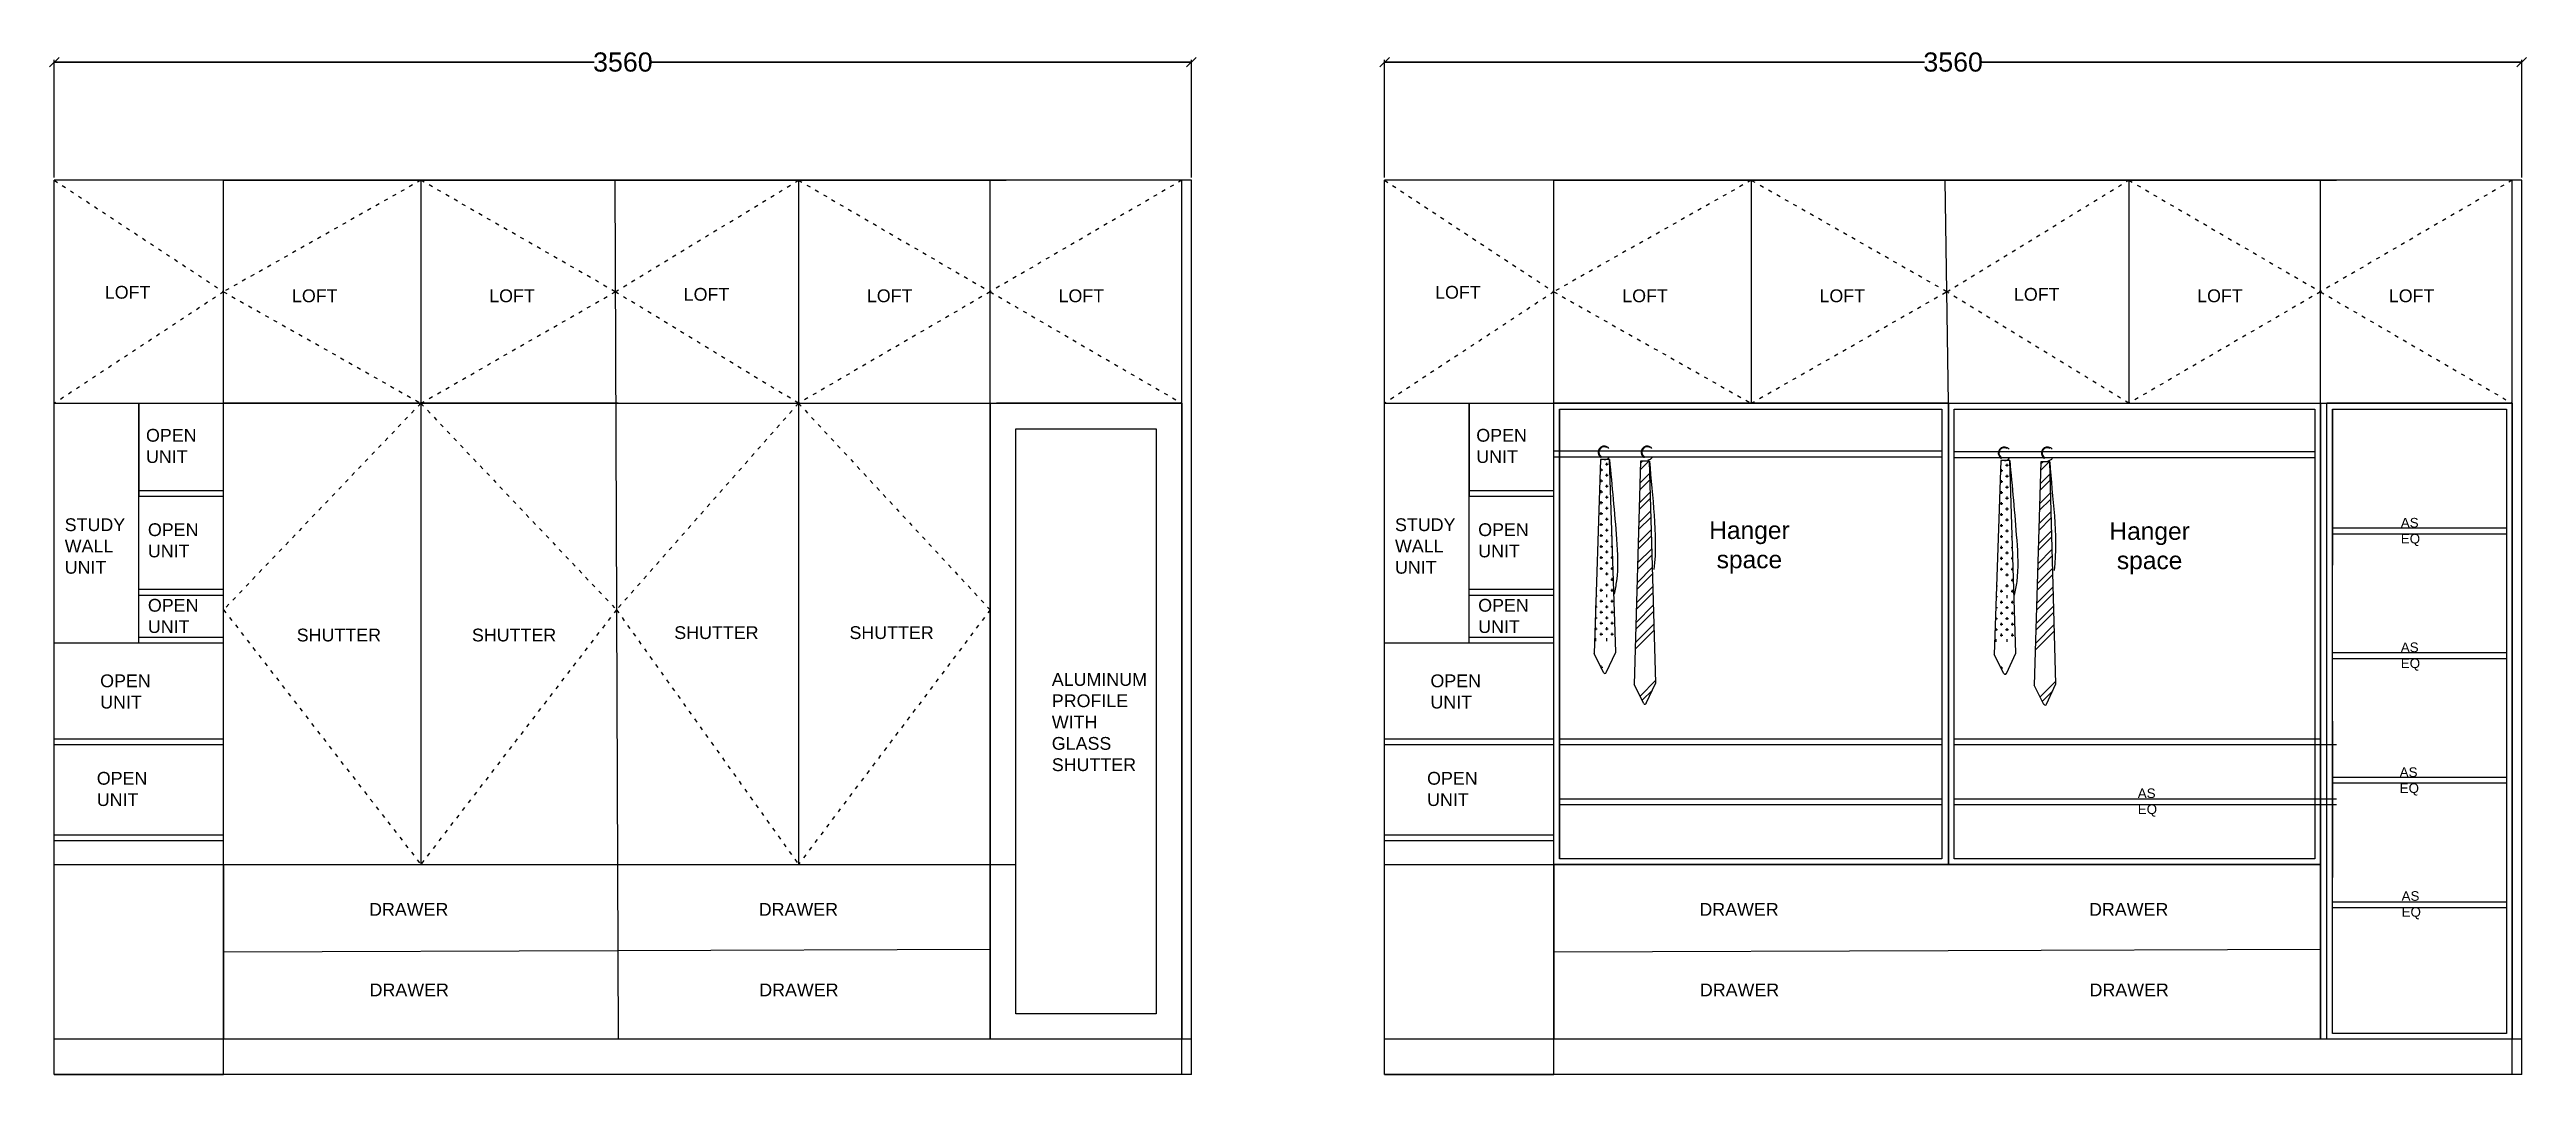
# Model space of a CAD drawing. Header units: millimetres. Extents: x 220712 to 1505573, y -354410 to 241923.
# Drawn here: x 326010 to 333764, y 85454 to 88660 of the extents above; entities that cross this region are included whole.
import ezdxf

# ---------------------------------------------------------------- set-up
doc = ezdxf.new("R2010")
doc.units = ezdxf.units.MM
doc.header["$MEASUREMENT"] = 0
doc.linetypes.add('ACAD_ISO03W100', pattern=[30, 12, -18])
doc.layers.add('Walls', color=253, linetype='Continuous')
doc.layers.add('Words', color=7, linetype='Continuous')
doc.styles.get("Standard").update_dxf_attribs({"font": 'arial.ttf'})
doc.dimstyles.get("Standard").update_dxf_attribs({"dimtxt": 60, "dimasz": 30, "dimexe": 7.75, "dimexo": 8.13, "dimgap": 0.63, "dimtad": 0, "dimtih": 1, "dimtoh": 1, "dimdec": 0, "dimzin": 0, "dimtxsty": 'Standard', "dimblk": 'OBLIQUE', "dimcen": 2.25, "dimclrd": 1, "dimclre": 1, "dimclrt": 1, "dimadec": 0, "dimazin": 0, "dimtfac": 1, "dimtdec": 0, "dimtofl": 0, "dimtmove": 0, "dimatfit": 3, "dimfxl": 1, "dimtolj": 1, "dimtzin": 0, "dimlwd": 30, "dimarcsym": 0})

msp = doc.modelspace()

# ---------------------------------------------------------------- texts
at = {"color": 7, "char_height": 40, "attachment_point": 1}
for s, insert in [('LOFT', (326182.5, 87920.9)), ('LOFT', (326768.5, 87909.9)), ('LOFT', (327386, 87909.9)), ('LOFT', (327994.9, 87914.5)), ('LOFT', (328568.5, 87909.9)), ('LOFT', (329168.5, 87909.9)), ('LOFT', (330347.5, 87920.9)), ('LOFT', (330933.5, 87909.9)), ('LOFT', (331551, 87909.9)), ('LOFT', (332159.9, 87914.5)), ('LOFT', (332733.5, 87909.9)), ('LOFT', (333333.5, 87909.9)), ('OPEN UNIT', (326311.5, 87473.4)), ('OPEN UNIT', (330476.5, 87473.4)), ('STUDY\\PWALL \\PUNIT', (326057, 87193.6)), ('OPEN UNIT', (326317.5, 87178.1)), ('STUDY\\PWALL \\PUNIT', (330222, 87193.6)), ('OPEN UNIT', (330482.5, 87178.1)), ('OPEN UNIT', (326317.5, 86941.5)), ('OPEN UNIT', (330482.5, 86941.5)), ('SHUTTER ', (327965.5, 86855.9)), ('SHUTTER ', (328514, 86855.9)), ('SHUTTER ', (326783.5, 86848.4)), ('SHUTTER ', (327332, 86848.4)), ('OPEN UNIT', (326168, 86705.1)), ('ALUMINUM PROFILE WITH GLASS SHUTTER', (329147.5, 86709.4)), ('OPEN UNIT', (330333, 86705.1)), ('OPEN UNIT', (326157.5, 86400.1)), ('OPEN UNIT', (330322.5, 86400.1)), ('DRAWER', (327010, 85989.9)), ('DRAWER', (328230, 85989.9)), ('DRAWER', (331175, 85989.9)), ('DRAWER', (332395, 85989.9)), ('DRAWER', (327011.5, 85738)), ('DRAWER', (328231.5, 85738)), ('DRAWER', (331176.5, 85738)), ('DRAWER', (332396.5, 85738))]:
    msp.add_mtext_dynamic_manual_height_columns(s, width=246.425, gutter_width=1213, heights=[0], dxfattribs=dict(at, insert=insert))
at = {"layer": 'Words', "color": 0, "attachment_point": 1}
for s, width, heights, insert, char_height in [('\\pxqc;Hanger space  ', 324.313, [440.1], (331169.5, 87184), 55), ('\\pxqc;Hanger space  ', 324.313, [440.1], (332422.5, 87181.3), 55), ('AS\\PEQ', 1178.022, [0], (333371, 87194.9), 30), ('AS\\PEQ', 1178.022, [0], (333371, 86805), 30), ('AS\\PEQ', 1178.022, [0], (333367.5, 86414.4), 30), ('AS\\PEQ', 1178.022, [0], (332547.5, 86348.4), 30), ('AS\\PEQ', 1178.022, [0], (333373.5, 86026.9), 30)]:
    msp.add_mtext_dynamic_manual_height_columns(s, width=width, gutter_width=866.4, heights=heights, dxfattribs=dict(at, insert=insert, char_height=char_height))

# ---------------------------------------------------------------- blocks, each defined once
blk = doc.blocks.new('_Oblique')
at = {"color": 0, "linetype": 'ByBlock', "lineweight": -2}
blk.add_line((-0.5, -0.5), (0.5, 0.5), dxfattribs=at)
blk = doc.blocks.new('*D2751')
at = {"layer": 'Defpoints', "color": 0, "lineweight": -2, "transparency": 16777216}
for p in [(329584.5, 88621), (326024.5, 88251.5), (329584.5, 88251.5)]:
    blk.add_point(p, dxfattribs=at)
at = {"layer": 'Walls', "color": 1, "lineweight": -2, "transparency": 16777216}
for p, q in [((326024.5, 88259.63), (326024.5, 88628.75)), ((329584.5, 88259.63), (329584.5, 88628.75))]:
    blk.add_line(p, q, dxfattribs=at)
at = {"layer": 'Walls', "color": 1, "lineweight": 30, "transparency": 16777216}
for p, q in [((326024.5, 88621), (327714.40206, 88621)), ((329584.5, 88621), (327894.59794, 88621))]:
    blk.add_line(p, q, dxfattribs=at)
at = {"layer": 'Walls', "color": 1, "lineweight": 30, "transparency": 16777216, "xscale": 30, "yscale": 30, "zscale": 30, "rotation": 180}
blk.add_blockref('_Oblique', (326024.5, 88621), dxfattribs=at)
at = {"layer": 'Walls', "color": 1, "lineweight": 30, "transparency": 16777216, "xscale": 30, "yscale": 30, "zscale": 30}
blk.add_blockref('_Oblique', (329584.5, 88621), dxfattribs=at)
at = {"layer": 'Walls', "color": 1, "lineweight": -2, "transparency": 16777216, "insert": (327804.5, 88621), "char_height": 60, "attachment_point": 5}
blk.add_mtext('\\A1;3560', dxfattribs=at)
blk = doc.blocks.new('*D2778')
at = {"layer": 'Defpoints', "color": 0, "lineweight": -2, "transparency": 16777216}
for p in [(333749.5, 88621), (330189.5, 88251.5), (333749.5, 88251.5)]:
    blk.add_point(p, dxfattribs=at)
at = {"layer": 'Walls', "color": 1, "lineweight": -2, "transparency": 16777216}
for p, q in [((330189.5, 88259.63), (330189.5, 88628.75)), ((333749.5, 88259.63), (333749.5, 88628.75))]:
    blk.add_line(p, q, dxfattribs=at)
at = {"layer": 'Walls', "color": 1, "lineweight": 30, "transparency": 16777216}
for p, q in [((330189.5, 88621), (331879.40206, 88621)), ((333749.5, 88621), (332059.59794, 88621))]:
    blk.add_line(p, q, dxfattribs=at)
at = {"layer": 'Walls', "color": 1, "lineweight": 30, "transparency": 16777216, "xscale": 30, "yscale": 30, "zscale": 30, "rotation": 180}
blk.add_blockref('_Oblique', (330189.5, 88621), dxfattribs=at)
at = {"layer": 'Walls', "color": 1, "lineweight": 30, "transparency": 16777216, "xscale": 30, "yscale": 30, "zscale": 30}
blk.add_blockref('_Oblique', (333749.5, 88621), dxfattribs=at)
at = {"layer": 'Walls', "color": 1, "lineweight": -2, "transparency": 16777216, "insert": (331969.5, 88621), "char_height": 60, "attachment_point": 5}
blk.add_mtext('\\A1;3560', dxfattribs=at)

# ---------------------------------------------------------------- dimensions: what is measured, and where the dimension line sits
at = {"layer": 'Walls', "color": 177, "lineweight": -2, "true_color": 0x293189}
for base, p1, p2, picture, middle in [((329584.5, 88621), (326024.5, 88251.5), (329584.5, 88251.5), '*D2751', (327804.5, 88621)), ((333749.5, 88621), (330189.5, 88251.5), (333749.5, 88251.5), '*D2778', (331969.5, 88621))]:
    dim = msp.add_linear_dim(base=base, p1=p1, p2=p2, dimstyle='Standard', dxfattribs=at)
    dim.commit()
    dim.dimension.update_dxf_attribs({"geometry": picture, "text_midpoint": middle})

# ---------------------------------------------------------------- linework, layer by layer
at = {"color": 18, "true_color": 0x000000}
for p, q in [((330865.3, 87377.6), (330845.2, 86770.2)), ((330864.3, 87345.5), (330872.3, 87345.5)), ((330893.6, 87377.6), (330865.3, 87377.6)), ((330868, 87375.5), (330868, 87377.6)), ((330868, 87341.2), (330868, 87349.8)), ((330880.9, 87362.7), (330889.5, 87362.7)), ((330880.9, 87328.4), (330889.5, 87328.4)), ((330885.2, 87358.4), (330885.2, 87366.9)), ((330885.2, 87324.1), (330885.2, 87332.7)), ((330913.1, 86774.6), (330893.6, 87377.6)), ((330990.7, 87372.8), (330970.5, 86674.1)), ((330988.7, 87303.9), (331020, 87335.2)), ((330989.9, 87345.5), (331017.2, 87372.8)), ((330990.5, 87366.3), (330997, 87372.8)), ((331019, 87372.8), (330990.7, 87372.8)), ((331038.5, 86678.5), (331019, 87372.8)), ((332118.3, 87374.9), (332098.2, 86767.5)), ((332117.3, 87342.9), (332125.3, 87342.9)), ((332146.6, 87374.9), (332118.3, 87374.9)), ((332121, 87372.9), (332121, 87374.9)), ((332121, 87338.6), (332121, 87347.1)), ((332133.9, 87360), (332142.5, 87360)), ((332133.9, 87325.7), (332142.5, 87325.7)), ((332138.2, 87355.7), (332138.2, 87364.3)), ((332138.2, 87321.4), (332138.2, 87330)), ((332166.1, 86771.9), (332146.6, 87374.9)), ((332243.7, 87370.2), (332223.5, 86671.4)), ((332241.7, 87301.2), (332273, 87332.6)), ((332242.9, 87342.8), (332270.2, 87370.2)), ((332243.5, 87363.6), (332250, 87370.2)), ((332272, 87370.2), (332243.7, 87370.2)), ((332291.5, 86675.8), (332272, 87370.2)), ((330863.7, 87311.2), (330872.3, 87311.2)), ((330863.7, 87276.9), (330872.3, 87276.9)), ((330868, 87306.9), (330868, 87315.5)), ((330868, 87272.6), (330868, 87281.2)), ((330868, 87238.4), (330868, 87246.9)), ((330880.9, 87294.1), (330889.5, 87294.1)), ((330880.9, 87259.8), (330889.5, 87259.8)), ((330885.2, 87289.8), (330885.2, 87298.4)), ((330885.2, 87255.5), (330885.2, 87264.1)), ((330986.3, 87220.7), (331022.2, 87256.6)), ((330986.9, 87241.5), (331021.7, 87276.3)), ((330988.1, 87283.1), (331020.6, 87315.6)), ((332116.7, 87308.6), (332125.3, 87308.6)), ((332116.7, 87274.3), (332125.3, 87274.3)), ((332121, 87304.3), (332121, 87312.8)), ((332121, 87270), (332121, 87278.6)), ((332121, 87235.7), (332121, 87244.3)), ((332133.9, 87291.4), (332142.5, 87291.4)), ((332133.9, 87257.1), (332142.5, 87257.1)), ((332138.2, 87287.1), (332138.2, 87295.7)), ((332138.2, 87252.8), (332138.2, 87261.4)), ((332239.3, 87218), (332275.2, 87254)), ((332239.9, 87238.8), (332274.7, 87273.6)), ((332241.1, 87280.4), (332273.6, 87312.9)), ((330863.7, 87242.6), (330872.3, 87242.6)), ((330863.7, 87208.4), (330872.3, 87208.4)), ((330863.7, 87174.1), (330872.3, 87174.1)), ((330868, 87204.1), (330868, 87212.6)), ((330868, 87169.8), (330868, 87178.4)), ((330880.9, 87225.5), (330889.5, 87225.5)), ((330880.9, 87191.2), (330889.5, 87191.2)), ((330885.2, 87221.2), (330885.2, 87229.8)), ((330885.2, 87186.9), (330885.2, 87195.5)), ((330898, 87208.4), (330899.1, 87208.4)), ((330898, 87174.1), (330900.2, 87174.1)), ((330984.5, 87158.2), (331023.9, 87197.7)), ((330985.1, 87179), (331023.4, 87217.3)), ((332116.7, 87240), (332125.3, 87240)), ((332116.7, 87205.7), (332125.3, 87205.7)), ((332116.7, 87171.4), (332125.3, 87171.4)), ((332121, 87201.4), (332121, 87210)), ((332121, 87167.1), (332121, 87175.7)), ((332133.9, 87222.8), (332142.5, 87222.8)), ((332133.9, 87188.5), (332142.5, 87188.5)), ((332138.2, 87218.6), (332138.2, 87227.1)), ((332138.2, 87184.3), (332138.2, 87192.8)), ((332151, 87205.7), (332152.1, 87205.7)), ((332151, 87171.4), (332153.2, 87171.4)), ((332237.5, 87155.6), (332276.9, 87195)), ((332238.1, 87176.4), (332276.4, 87214.7)), ((330863.7, 87139.8), (330872.3, 87139.8)), ((330863.7, 87105.5), (330872.3, 87105.5)), ((330868, 87135.5), (330868, 87144.1)), ((330868, 87101.2), (330868, 87109.8)), ((330880.9, 87156.9), (330889.5, 87156.9)), ((330880.9, 87122.6), (330889.5, 87122.6)), ((330885.2, 87152.6), (330885.2, 87161.2)), ((330885.2, 87118.3), (330885.2, 87126.9)), ((330885.2, 87084.1), (330885.2, 87092.6)), ((330898, 87139.8), (330901.3, 87139.8)), ((330898, 87105.5), (330902.4, 87105.5)), ((330902.3, 87101.2), (330902.3, 87109.1)), ((330981.5, 87054.2), (331026.7, 87099.4)), ((330982.7, 87095.8), (331025.6, 87138.7)), ((330983.3, 87116.6), (331025, 87158.4)), ((332116.7, 87137.1), (332125.3, 87137.1)), ((332116.7, 87102.8), (332125.3, 87102.8)), ((332121, 87132.8), (332121, 87141.4)), ((332121, 87098.5), (332121, 87107.1)), ((332133.9, 87154.3), (332142.5, 87154.3)), ((332133.9, 87120), (332142.5, 87120)), ((332138.2, 87150), (332138.2, 87158.5)), ((332138.2, 87115.7), (332138.2, 87124.3)), ((332138.2, 87081.4), (332138.2, 87090)), ((332151, 87137.1), (332154.3, 87137.1)), ((332151, 87102.8), (332155.4, 87102.8)), ((332155.3, 87098.5), (332155.3, 87106.4)), ((332234.5, 87051.5), (332279.7, 87096.7)), ((332235.7, 87093.2), (332278.6, 87136)), ((332236.3, 87114), (332278, 87155.7)), ((330853.4, 87019.8), (330855.2, 87019.8)), ((330854.6, 87054), (330855.2, 87054)), ((330863.7, 87071.2), (330872.3, 87071.2)), ((330863.7, 87036.9), (330872.3, 87036.9)), ((330868, 87066.9), (330868, 87075.5)), ((330868, 87032.6), (330868, 87041.2)), ((330880.9, 87088.3), (330889.5, 87088.3)), ((330880.9, 87054), (330889.5, 87054)), ((330880.9, 87019.8), (330889.5, 87019.8)), ((330885.2, 87049.8), (330885.2, 87058.3)), ((330885.2, 87015.5), (330885.2, 87024)), ((330898, 87071.2), (330903.5, 87071.2)), ((330898, 87036.9), (330904.7, 87036.9)), ((330902.3, 87066.9), (330902.3, 87075.5)), ((330902.3, 87032.6), (330902.3, 87041.2)), ((330979.1, 86971), (331028.9, 87020.8)), ((330979.7, 86991.8), (331028.3, 87040.4)), ((330980.9, 87033.4), (331027.2, 87079.7)), ((332106.4, 87017.1), (332108.2, 87017.1)), ((332107.6, 87051.4), (332108.2, 87051.4)), ((332116.7, 87068.5), (332125.3, 87068.5)), ((332116.7, 87034.2), (332125.3, 87034.2)), ((332121, 87064.2), (332121, 87072.8)), ((332121, 87030), (332121, 87038.5)), ((332133.9, 87085.7), (332142.5, 87085.7)), ((332133.9, 87051.4), (332142.5, 87051.4)), ((332133.9, 87017.1), (332142.5, 87017.1)), ((332138.2, 87047.1), (332138.2, 87055.7)), ((332138.2, 87012.8), (332138.2, 87021.4)), ((332151, 87068.5), (332156.5, 87068.5)), ((332151, 87034.2), (332157.7, 87034.2)), ((332155.3, 87064.2), (332155.3, 87072.8)), ((332155.3, 87030), (332155.3, 87038.5)), ((332232.1, 86968.3), (332281.9, 87018.1)), ((332232.7, 86989.1), (332281.3, 87037.8)), ((332233.9, 87030.7), (332280.2, 87077.1)), ((330851.2, 86951.2), (330855.2, 86951.2)), ((330852.3, 86985.5), (330855.2, 86985.5)), ((330863.7, 86968.3), (330872.3, 86968.3)), ((330863.7, 86934), (330872.3, 86934)), ((330868, 86964), (330868, 86972.6)), ((330868, 86929.7), (330868, 86938.3)), ((330880.9, 86985.5), (330889.5, 86985.5)), ((330885.2, 86981.2), (330885.2, 86989.8)), ((330885.2, 86946.9), (330885.2, 86955.5)), ((330898, 87002.6), (330905.8, 87002.6)), ((330898, 86968.3), (330906.6, 86968.3)), ((330898, 86934), (330906.6, 86934)), ((330902.3, 86998.3), (330902.3, 87006.9)), ((330902.3, 86964), (330902.3, 86972.6)), ((330902.3, 86929.7), (330902.3, 86938.3)), ((330977.3, 86908.6), (331030.5, 86961.8)), ((330977.9, 86929.4), (331030, 86981.5)), ((332104.2, 86948.5), (332108.2, 86948.5)), ((332105.3, 86982.8), (332108.2, 86982.8)), ((332116.7, 86965.7), (332125.3, 86965.7)), ((332121, 86961.4), (332121, 86969.9)), ((332121, 86927.1), (332121, 86935.7)), ((332133.9, 86982.8), (332142.5, 86982.8)), ((332138.2, 86978.5), (332138.2, 86987.1)), ((332138.2, 86944.2), (332138.2, 86952.8)), ((332151, 87000), (332158.8, 87000)), ((332151, 86965.7), (332159.6, 86965.7)), ((332155.3, 86995.7), (332155.3, 87004.2)), ((332155.3, 86961.4), (332155.3, 86969.9)), ((332155.3, 86927.1), (332155.3, 86935.7)), ((332230.3, 86905.9), (332283.5, 86959.2)), ((332230.9, 86926.7), (332283, 86978.8)), ((330848.9, 86882.6), (330855.2, 86882.6)), ((330850, 86916.9), (330855.2, 86916.9)), ((330850.9, 86912.6), (330850.9, 86921.2)), ((330850.9, 86878.3), (330850.9, 86886.9)), ((330863.7, 86899.7), (330872.3, 86899.7)), ((330863.7, 86865.5), (330872.3, 86865.5)), ((330868, 86895.5), (330868, 86904)), ((330868, 86861.2), (330868, 86869.7)), ((330880.9, 86916.9), (330889.5, 86916.9)), ((330880.9, 86882.6), (330889.5, 86882.6)), ((330885.2, 86912.6), (330885.2, 86921.2)), ((330885.2, 86878.3), (330885.2, 86886.9)), ((330898, 86899.7), (330906.6, 86899.7)), ((330898, 86865.5), (330906.6, 86865.5)), ((330902.3, 86895.5), (330902.3, 86904)), ((330902.3, 86861.2), (330902.3, 86869.7)), ((330974.3, 86804.5), (331033.3, 86863.6)), ((330975.5, 86846.1), (331032.2, 86902.9)), ((330976.1, 86866.9), (331031.6, 86922.5)), ((332101.9, 86879.9), (332108.2, 86879.9)), ((332103, 86914.2), (332108.2, 86914.2)), ((332103.9, 86909.9), (332103.9, 86918.5)), ((332103.9, 86875.7), (332103.9, 86884.2)), ((332116.7, 86931.4), (332125.3, 86931.4)), ((332116.7, 86897.1), (332125.3, 86897.1)), ((332116.7, 86862.8), (332125.3, 86862.8)), ((332121, 86892.8), (332121, 86901.4)), ((332121, 86858.5), (332121, 86867.1)), ((332133.9, 86914.2), (332142.5, 86914.2)), ((332133.9, 86879.9), (332142.5, 86879.9)), ((332138.2, 86909.9), (332138.2, 86918.5)), ((332138.2, 86875.7), (332138.2, 86884.2)), ((332151, 86931.4), (332159.6, 86931.4)), ((332151, 86897.1), (332159.6, 86897.1)), ((332151, 86862.8), (332159.6, 86862.8)), ((332155.3, 86892.8), (332155.3, 86901.4)), ((332155.3, 86858.5), (332155.3, 86867.1)), ((332227.3, 86801.9), (332286.3, 86860.9)), ((332228.5, 86843.5), (332285.2, 86900.2)), ((332229.1, 86864.3), (332284.6, 86919.9)), ((330847.7, 86848.3), (330855.2, 86848.3)), ((330850.9, 86844), (330850.9, 86852.6)), ((330850.9, 86809.7), (330850.9, 86818.3)), ((330863.7, 86831.2), (330872.3, 86831.2)), ((330868, 86826.9), (330868, 86835.5)), ((330880.9, 86848.3), (330889.5, 86848.3)), ((330885.2, 86844), (330885.2, 86852.6)), ((330885.2, 86809.7), (330885.2, 86818.3)), ((330898, 86831.2), (330906.6, 86831.2)), ((330902.3, 86826.9), (330902.3, 86835.5)), ((330973.7, 86783.7), (331033.8, 86843.9)), ((332100.7, 86845.6), (332108.2, 86845.6)), ((332103.9, 86841.4), (332103.9, 86849.9)), ((332103.9, 86807.1), (332103.9, 86815.6)), ((332116.7, 86828.5), (332125.3, 86828.5)), ((332121, 86824.2), (332121, 86832.8)), ((332133.9, 86845.6), (332142.5, 86845.6)), ((332138.2, 86841.4), (332138.2, 86849.9)), ((332138.2, 86807.1), (332138.2, 86815.6)), ((332151, 86828.5), (332159.6, 86828.5)), ((332155.3, 86824.2), (332155.3, 86832.8)), ((332226.7, 86781.1), (332286.8, 86841.2)), ((330875.3, 86710.8), (330845.2, 86770.2)), ((330866.4, 86728.3), (330872.3, 86728.3)), ((330868, 86725.1), (330868, 86732.6)), ((330880.9, 86711.1), (330883.5, 86711.1)), ((330883.4, 86710.9), (330913.1, 86774.6)), ((330885.2, 86714.7), (330885.2, 86715.4)), ((332128.3, 86708.1), (332098.2, 86767.5)), ((332119.4, 86725.6), (332125.3, 86725.6)), ((332121, 86722.4), (332121, 86729.9)), ((332133.9, 86708.5), (332136.5, 86708.5)), ((332136.4, 86708.3), (332166.1, 86771.9)), ((332138.2, 86712.1), (332138.2, 86712.8)), ((331000.7, 86614.2), (330970.5, 86674.1)), ((330989.1, 86637.5), (331038.3, 86686.7)), ((330995.9, 86624.1), (331028.2, 86656.4)), ((331008.7, 86614.8), (331038.5, 86678.5)), ((332253.7, 86611.5), (332223.5, 86671.4)), ((332242.1, 86634.8), (332291.3, 86684)), ((332248.9, 86621.4), (332281.2, 86653.7)), ((332261.7, 86612.2), (332291.5, 86675.8))]:
    msp.add_line(p, q, dxfattribs=at)
for centre in [(330866.5, 87385.5), (331001.4, 87385.5), (332119.5, 87382.8), (332254.4, 87382.8)]:
    msp.add_circle(centre, 1.99, dxfattribs=at)
for centre, radius, start, end in [((330876.7, 87400.6), 18.9, 58.88889, 230.40938), ((330876.7, 87400.6), 16.8, 58.88889, 230.40938), ((330875, 87397.9), 22, 40.83099, 58.88889), ((331011.6, 87400.6), 18.9, 58.88889, 230.40938), ((331011.6, 87400.6), 16.8, 58.88889, 230.40938), ((331010, 87397.9), 22, 40.83099, 58.88889), ((332129.7, 87397.9), 18.9, 58.88889, 230.40938), ((332129.7, 87397.9), 16.8, 58.88889, 230.40938), ((332128, 87395.2), 22, 40.83099, 58.88889), ((332264.6, 87397.9), 18.9, 58.88889, 230.40938), ((332264.6, 87397.9), 16.8, 58.88889, 230.40938), ((332263, 87395.2), 22, 40.83099, 58.88889), ((330875, 87397.9), 22, 278.14379, 325.01876), ((331010, 87397.9), 22, 278.14379, 325.01876), ((332128, 87395.2), 22, 278.14379, 325.01876), ((332263, 87395.2), 22, 278.14379, 325.01876), ((330879.3, 86712.8), 4.5, 206.91588, 334.93879), ((332132.3, 86710.2), 4.5, 206.91588, 334.93879), ((331004.6, 86616.5), 4.54, 207.24942, 343.24189), ((332257.6, 86613.9), 4.54, 207.24942, 343.24189)]:
    msp.add_arc(centre, radius, start, end, dxfattribs=at)
for points in [[(330893.6, 87377.6), (330915.5, 87127.9), (330915.5, 86998), (330907.8, 86956)], [(332146.6, 87374.9), (332168.5, 87125.2), (332168.5, 86995.4), (332160.8, 86953.4)]]:
    msp.add_spline(points, degree=3, dxfattribs=at)
for points in [[(331019, 87372.8), (331026.1, 87260.1), (331045.9, 87147.3), (331032.5, 87033.5)], [(332272, 87370.2), (332279.1, 87257.4), (332298.9, 87144.7), (332285.5, 87030.8)]]:
    msp.add_open_spline(points, degree=3, dxfattribs=at)
at = {"layer": 'Walls', "color": 177, "lineweight": -2, "true_color": 0x293189}
for p, q in [((326024.5, 85453.5), (326024.5, 88251.5)), ((329584.5, 88251.5), (326024.5, 88251.5)), ((326554.5, 85453.5), (326554.5, 88251.5)), ((326554.5, 88251.5), (329004.5, 88251.5)), ((327172, 88251.5), (327172, 86110.5)), ((327754.5, 88251.5), (328954.5, 88251.5)), ((327779.5, 88251.5), (327789.5, 85563.5)), ((328354.5, 88251.5), (328354.5, 86110.5)), ((328954.5, 87553.5), (328954.5, 88251.5)), ((329554.5, 85453.5), (329554.5, 88251.5)), ((329584.5, 85453.5), (329584.5, 88251.5)), ((330189.5, 85453.5), (330189.5, 88251.5)), ((333749.5, 88251.5), (330189.5, 88251.5)), ((330719.5, 85453.5), (330719.5, 88251.5)), ((330719.5, 88251.5), (333169.5, 88251.5)), ((331337, 88251.5), (331337, 87553.5)), ((331919.5, 88251.5), (333119.5, 88251.5)), ((331954.5, 87553.5), (331944.5, 88251.5)), ((332519.5, 88251.5), (332519.5, 87553.5)), ((333119.5, 87553.5), (333119.5, 88251.5)), ((333719.5, 85453.5), (333719.5, 88251.5)), ((333749.5, 85453.5), (333749.5, 88251.5)), ((326024.5, 85453.5), (326024.5, 87553.5)), ((326024.5, 87553.5), (329554.5, 87553.5)), ((326289.5, 86803.5), (326289.5, 87553.5)), ((326289.5, 86971.5), (326289.5, 87553.5)), ((326289.5, 87553.5), (326289.5, 87262.5)), ((326554.5, 85563.5), (326554.5, 87553.5)), ((326554.5, 87553.5), (328954.5, 87553.5)), ((327789.5, 87553.5), (326554.5, 87553.5)), ((326554.5, 87553.5), (327172, 87553.5)), ((328954.5, 85563.5), (328954.5, 87553.5)), ((328954.5, 87553.5), (328954.5, 85563.5)), ((329554.5, 87553.5), (328974.5, 87553.5)), ((329554.5, 87553.5), (329554.5, 85563.5)), ((330189.5, 85453.5), (330189.5, 87553.5)), ((330189.5, 87553.5), (333719.5, 87553.5)), ((330454.5, 86803.5), (330454.5, 87553.5)), ((330454.5, 86971.5), (330454.5, 87553.5)), ((330454.5, 87553.5), (330454.5, 87262.5)), ((330719.5, 85563.5), (330719.5, 87553.5)), ((330719.5, 87553.5), (333119.5, 87553.5)), ((331954.5, 87553.5), (330719.5, 87553.5)), ((330719.5, 87553.5), (331337, 87553.5)), ((330737.5, 87535.5), (330737.5, 86485.5)), ((333119.5, 85563.5), (333119.5, 87553.5)), ((333119.5, 87553.5), (333119.5, 85563.5)), ((333719.5, 87553.5), (333139.5, 87553.5)), ((333157.5, 86558.5), (333157.5, 87535.5)), ((333157.5, 87535.5), (333157.5, 87047)), ((333157.5, 87535.5), (333701.5, 87535.5)), ((333719.5, 87553.5), (333719.5, 85563.5)), ((326289.5, 87280.5), (326554.5, 87280.5)), ((326289.5, 87262.5), (326554.5, 87262.5)), ((330454.5, 87280.5), (330719.5, 87280.5)), ((330454.5, 87262.5), (330719.5, 87262.5)), ((333157.5, 87163.5), (333701.5, 87163.5)), ((333157.5, 87145.5), (333701.5, 87145.5)), ((326289.5, 86971.5), (326554.5, 86971.5)), ((326289.5, 86953.5), (326554.5, 86953.5)), ((330454.5, 86971.5), (330719.5, 86971.5)), ((330454.5, 86953.5), (330719.5, 86953.5)), ((326024.5, 86203.5), (326024.5, 86803.5)), ((326024.5, 86803.5), (326554.5, 86803.5)), ((326289.5, 86821.5), (326554.5, 86821.5)), ((330189.5, 86203.5), (330189.5, 86803.5)), ((330189.5, 86803.5), (330719.5, 86803.5)), ((330454.5, 86821.5), (330719.5, 86821.5)), ((333157.5, 86773.5), (333701.5, 86773.5)), ((333157.5, 86755.5), (333701.5, 86755.5)), ((333157.5, 85581.5), (333157.5, 86558.5)), ((333157.5, 86558.5), (333157.5, 86070)), ((326024.5, 86503.5), (326554.5, 86503.5)), ((326024.5, 86485.5), (326554.5, 86485.5)), ((330189.5, 86503.5), (330719.5, 86503.5)), ((330189.5, 86485.5), (330719.5, 86485.5)), ((330737.5, 86503.5), (331934.5, 86503.5)), ((330737.5, 86485.5), (331934.5, 86485.5)), ((330737.5, 86485.5), (330737.5, 86128.5)), ((331972.5, 86503.5), (333119.5, 86503.5)), ((331972.5, 86485.5), (333169.5, 86485.5)), ((330737.5, 86316), (331934.5, 86316)), ((331972.5, 86316), (333169.5, 86316)), ((333157.5, 86383.5), (333701.5, 86383.5)), ((333157.5, 86365.5), (333701.5, 86365.5)), ((330737.5, 86128.5), (330737.5, 86307)), ((330737.5, 86298), (331934.5, 86298)), ((331972.5, 86298), (333169.5, 86298)), ((326024.5, 85453.5), (326024.5, 86203.5)), ((326024.5, 86203.5), (326554.5, 86203.5)), ((326024.5, 86185.5), (326554.5, 86185.5)), ((330189.5, 85453.5), (330189.5, 86203.5)), ((330189.5, 86203.5), (330719.5, 86203.5)), ((330189.5, 86185.5), (330719.5, 86185.5)), ((326024.5, 86110.5), (326554.5, 86110.5)), ((326554.5, 86110.5), (329034.5, 86110.5)), ((326554.5, 86110.5), (326554.5, 85563.5)), ((330189.5, 86110.5), (330719.5, 86110.5)), ((330719.5, 86110.5), (333119.5, 86110.5)), ((330719.5, 86110.5), (330719.5, 85563.5)), ((333157.5, 85993.5), (333701.5, 85993.5)), ((333157.5, 85975.5), (333701.5, 85975.5)), ((326554.5, 85837), (327788.5, 85841.6)), ((326554.5, 85563.5), (326554.5, 85837)), ((327788.5, 85841.6), (328954.5, 85845.9)), ((330719.5, 85837), (331953.5, 85841.6)), ((330719.5, 85563.5), (330719.5, 85837)), ((331953.5, 85841.6), (333119.5, 85845.9)), ((329584.5, 85563.5), (326024.5, 85563.5)), ((333749.5, 85563.5), (330189.5, 85563.5)), ((329584.5, 85453.5), (326024.5, 85453.5)), ((326024.5, 85453.5), (326554.5, 85453.5)), ((326554.5, 85453.5), (326554.5, 85453.5)), ((333749.5, 85453.5), (330189.5, 85453.5)), ((330189.5, 85453.5), (330719.5, 85453.5)), ((330719.5, 85453.5), (330719.5, 85453.5))]:
    msp.add_line(p, q, dxfattribs=at)
at = {"layer": 'Walls', "color": 0, "linetype": 'ACAD_ISO03W100', "lineweight": -2}
for p, q in [((326024.5, 88251.5), (326554.5, 87902.5)), ((327172, 88251.5), (326554.5, 87902.5)), ((327780.8, 87902.5), (327172, 88251.5)), ((327780.8, 87902.5), (328354.5, 88251.5)), ((328354.5, 88251.5), (328954.5, 87902.5)), ((329554.5, 88251.5), (328954.5, 87902.5)), ((330189.5, 88251.5), (330719.5, 87902.5)), ((331337, 88251.5), (330719.5, 87902.5)), ((331949.5, 87902.6), (331337, 88251.5)), ((331949.5, 87902.6), (332519.5, 88251.5)), ((332519.5, 88251.5), (333119.5, 87902.5)), ((333719.5, 88251.5), (333119.5, 87902.5)), ((326554.5, 87902.5), (326024.5, 87553.5)), ((326554.5, 87902.5), (327172, 87553.5)), ((327172, 87553.5), (327780.8, 87902.5)), ((328354.5, 87553.5), (327780.8, 87902.5)), ((328954.5, 87902.5), (328354.5, 87553.5)), ((328954.5, 87902.5), (329554.5, 87553.5)), ((330719.5, 87902.5), (330189.5, 87553.5)), ((330719.5, 87902.5), (331337, 87553.5)), ((331337, 87553.5), (331949.5, 87902.6)), ((332519.5, 87553.5), (331949.5, 87902.6)), ((333119.5, 87902.5), (332519.5, 87553.5)), ((333119.5, 87902.5), (333719.5, 87553.5)), ((327172, 87553.5), (326554.5, 86907.5)), ((327172, 87553.5), (327784.5, 86907.5)), ((328354.5, 87553.5), (327784.5, 86907.5)), ((328354.5, 87553.5), (328954.5, 86907.5)), ((326554.5, 86907.5), (327172, 86110.5)), ((327784.5, 86907.5), (327172, 86110.5)), ((327784.5, 86907.5), (328354.5, 86110.5)), ((328954.5, 86907.5), (328354.5, 86110.5))]:
    msp.add_line(p, q, dxfattribs=at)
at = {"layer": 'Walls', "color": 18, "true_color": 0x000000}
for p, q in [((330719.5, 87405.2), (331934.5, 87405.2)), ((331972.5, 87402.5), (333101.5, 87402.5)), ((331934.5, 87385.2), (330719.5, 87385.2)), ((333101.5, 87382.5), (331972.5, 87382.5))]:
    msp.add_line(p, q, dxfattribs=at)
at = {"layer": 'Walls', "color": 177, "lineweight": -2, "true_color": 0x293189}
for points in [[(328954.5, 87553.5), (329554.5, 87553.5), (329554.5, 85563.5), (328954.5, 85563.5)], [(329554.5, 85563.5), (328954.5, 85563.5), (328954.5, 87553.5), (329554.5, 87553.5)], [(330719.5, 87553.5), (331954.5, 87553.5), (331954.5, 86110.5), (330719.5, 86110.5)], [(330737.5, 87535.5), (331934.5, 87535.5), (331934.5, 86128.5), (330737.5, 86128.5)], [(331954.5, 87553.5), (333119.5, 87553.5), (333119.5, 86110.5), (331954.5, 86110.5)], [(331972.5, 87535.5), (333101.5, 87535.5), (333101.5, 86128.5), (331972.5, 86128.5)], [(333119.5, 87553.5), (333719.5, 87553.5), (333719.5, 85563.5), (333119.5, 85563.5)], [(333719.5, 85563.5), (333119.5, 85563.5), (333119.5, 87553.5), (333719.5, 87553.5)], [(333139.5, 87553.5), (333719.5, 87553.5), (333719.5, 85563.5), (333139.5, 85563.5)], [(333157.5, 87535.5), (333701.5, 87535.5), (333701.5, 85581.5), (333157.5, 85581.5)], [(329474.5, 85643.5), (329034.5, 85643.5), (329034.5, 87473.5), (329474.5, 87473.5)]]:
    msp.add_lwpolyline(points, close=True, dxfattribs=at)

msp.set_redraw_order([(e.dxf.handle, doc.entitydb.next_handle()) for e in msp.query("TEXT MTEXT ATTDEF DIMENSION ARC_DIMENSION")])  # texts and dimensions are drawn at this point

doc.saveas('drawing.dxf')
